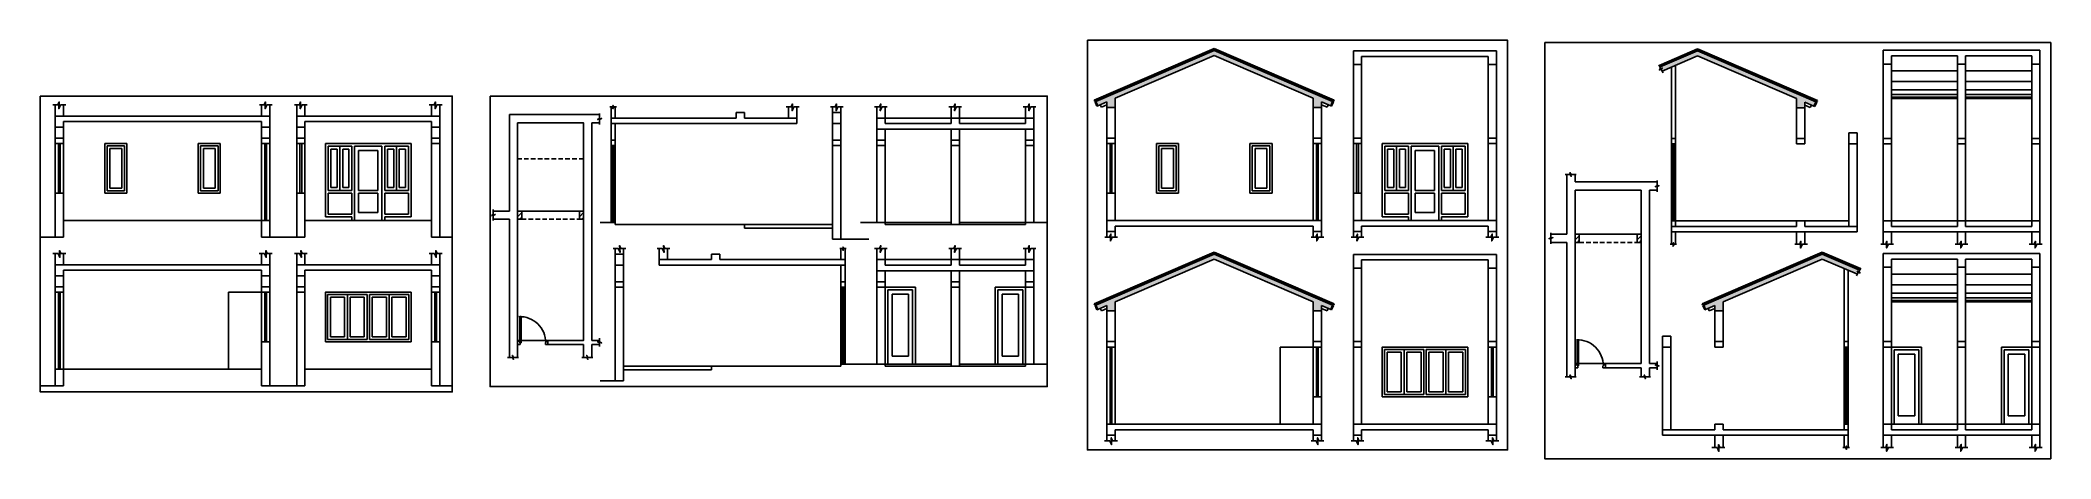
# Model space of a CAD drawing. Extents: x -4781 to 3971, y -2954 to -1072.
# Drawn here: x -2753 to -560, y -2954 to -2497 of the extents above; entities that cross this region are included whole.
import ezdxf

# ---------------------------------------------------------------- set-up
doc = ezdxf.new("R2010")
doc.units = 0
doc.header["$LTSCALE"] = 20
doc.header["$MEASUREMENT"] = 0
doc.linetypes.add('HIDDEN', pattern=[0.375, 0.25, -0.125])
doc.layers.get('0').update_dxf_attribs({"linetype": 'CONTINUOUS'})
doc.layers.add('correct', color=230, linetype='CONTINUOUS', plot=False)
for name, color, linetype in [('DOOR', 1, 'CONTINUOUS'), ('FRAME', 2, 'CONTINUOUS'), ('HATCH', 8, 'CONTINUOUS'), ('SHUTTER', 7, 'CONTINUOUS'), ('tile', 22, 'CONTINUOUS'), ('wall', 13, 'CONTINUOUS'), ('WINDOW', 4, 'CONTINUOUS'), ('window sill', 5, 'CONTINUOUS'), ('WOOD', 7, 'CONTINUOUS')]:
    doc.layers.add(name, color=color, linetype=linetype)

# ---------------------------------------------------------------- blocks, each defined once
blk = doc.blocks.new('DR1H902')
at = {"color": 0}
for p, q in [((-0.5, 0), (-0.5, 1)), ((-0.5, 1), (-0.45, 1)), ((-0.45, 0), (-0.45, 1)), ((-0.5, 0), (-0.45, 0))]:
    blk.add_line(p, q, dxfattribs=at)
blk.add_arc((-0.5, 0), 1, 0, 91.70698, dxfattribs=at)
blk = doc.blocks.new('A$C3B4262AC')
at = {"layer": 'DOOR'}
for p, q in [((0, 4), (0, 0)), ((2.5, 4), (0, 4)), ((0, 0), (3, 0)), ((2.5, 2.25), (2.5, 4)), ((3, 2.25), (2.5, 2.25)), ((3, 0), (3, 2.25))]:
    blk.add_line(p, q, dxfattribs=at)
blk = doc.blocks.new('A$C1F9E242A')
blk.add_blockref('A$C3B4262AC', (0, 0))
at = {"xscale": -1}
blk.add_blockref('A$C3B4262AC', (36, 0), dxfattribs=at)
at = {"layer": 'DOOR', "xscale": -31, "yscale": 31, "zscale": 68.88888888888889}
blk.add_blockref('DR1H902', (18, 2.2), dxfattribs=at)
blk = doc.blocks.new('*U33')
at = {"xscale": -1}
blk.add_blockref('A$C1F9E242A', (0, -2), dxfattribs=at)

msp = doc.modelspace()

# ---------------------------------------------------------------- hatches: boundary and pattern name
at = {"lineweight": -2}
h = msp.add_hatch(dxfattribs=at)
h.set_pattern_fill('ANSI31', color=8, scale=30, style=0)
h.set_pattern_definition([(45, (-84.1184, -1851.61), (-2.6516504, 2.6516504), [])])
h.paths.add_polyline_path([(-2227.665, -2683.547), (-2232.165, -2683.547), (-2232.165, -2692.547), (-2227.665, -2692.547)])
h = msp.add_hatch(dxfattribs=at)
h.set_pattern_fill('ANSI31', color=8, scale=30, style=0)
h.set_pattern_definition([(45, (-16.6184, -1851.61), (-2.6516504, 2.6516504), [])])
h.paths.add_polyline_path([(-2160.165, -2683.547), (-2164.665, -2683.547), (-2164.665, -2692.547), (-2160.165, -2692.547)])
h = msp.add_hatch(dxfattribs=at)
h.set_pattern_fill('ANSI31', color=8, scale=30, style=0)
h.set_pattern_definition([(45, (1069.0437, -1876.8916), (-2.6516504, 2.6516504), [])])
h.paths.add_polyline_path([(-1074.503, -2708.829), (-1079.003, -2708.829), (-1079.003, -2717.829), (-1074.503, -2717.829)])
h = msp.add_hatch(dxfattribs=at)
h.set_pattern_fill('ANSI31', color=8, scale=30, style=0)
h.set_pattern_definition([(45, (1136.5437, -1876.8916), (-2.6516504, 2.6516504), [])])
h.paths.add_polyline_path([(-1007.003, -2708.829), (-1011.503, -2708.829), (-1011.503, -2717.829), (-1007.003, -2717.829)])
at = {"layer": 'HATCH', "lineweight": -2}
h = msp.add_hatch(dxfattribs=at)
h.set_pattern_fill('AR-CONC', color=8, style=0)
h.set_pattern_definition([(50, (-2126.6685, -647.2554), (7.172602, -0.627521), [0.75, -8.25]), (355, (-2126.6685, -647.2554), (-1.387513, 7.521921), [0.6, -6.6]), (100.4514, (-2126.071, -647.308), (5.785094, 6.894395), [0.637402, -7.01142]), (46.1842, (-2126.6685, -645.255), (10.67241, -1.65519), [1.125, -12.375]), (96.6356, (-2125.779, -645.393), (9.346627, 9.74118), [0.956103, -10.51713]), (351.1842, (-2126.668, -645.255), (9.34662, 9.741186), [0.9, -9.9]), (21, (-2125.6685, -645.7554), (5.96907, -4.026189), [0.75, -8.25]), (326, (-2125.6685, -645.7554), (2.433153, 7.2515), [0.6, -6.6]), (71.4514, (-2125.171, -646.091), (8.402226, 3.225305), [0.637402, -7.01142]), (37.5, (-2126.6685, -647.2554), (0.1215986, 3.3289385), [0, -6.52, 0, -6.7, 0, -6.625]), (7.5, (-2126.6685, -647.2554), (2.6306954, 3.944117), [0, -3.82, 0, -6.37, 0, -2.525]), (327.5, (-2128.8985, -647.2554), (5.3382244, -0.2255487), [0, -2.5, 0, -7.8, 0, -10.35]), (317.5, (-2129.8985, -647.2554), (5.831862, 1.00105), [0, -3.25, 0, -5.18, 0, -7.35])])
h.paths.add_polyline_path([(-1472.586, -2508.591), (-1601.617, -2564.358), (-1599.586, -2568.927), (-1589.586, -2564.605), (-1589.586, -2570.605), (-1580.586, -2570.605), (-1580.586, -2560.715), (-1472.586, -2514.038), (-1364.586, -2560.715), (-1364.586, -2570.605), (-1355.586, -2570.605), (-1355.586, -2564.605), (-1345.586, -2568.927), (-1343.556, -2564.358)])
h = msp.add_hatch(dxfattribs=at)
h.set_pattern_fill('AR-CONC', color=8, style=0)
h.set_pattern_definition([(50, (-1599.742, -647.589), (7.172602, -0.627521), [0.75, -8.25]), (355, (-1599.742, -647.589), (-1.387513, 7.521921), [0.6, -6.6]), (100.4514, (-1599.1443, -647.641), (5.785094, 6.894395), [0.637402, -7.01142]), (46.1842, (-1599.742, -645.589), (10.67241, -1.65519), [1.125, -12.375]), (96.6356, (-1598.853, -645.727), (9.346627, 9.74118), [0.956103, -10.51713]), (351.1842, (-1599.742, -645.589), (9.34662, 9.741186), [0.9, -9.9]), (21, (-1598.742, -646.089), (5.96907, -4.026189), [0.75, -8.25]), (326, (-1598.742, -646.089), (2.433153, 7.2515), [0.6, -6.6]), (71.4514, (-1598.2446, -646.4244), (8.402226, 3.225305), [0.637402, -7.01142]), (37.5, (-1599.742, -647.589), (0.1215986, 3.3289385), [0, -6.52, 0, -6.7, 0, -6.625]), (7.5, (-1599.742, -647.589), (2.6306954, 3.944117), [0, -3.82, 0, -6.37, 0, -2.525]), (327.5, (-1601.972, -647.589), (5.3382244, -0.2255487), [0, -2.5, 0, -7.8, 0, -10.35]), (317.5, (-1602.972, -647.589), (5.831862, 1.00105), [0, -3.25, 0, -5.18, 0, -7.35])])
h.paths.add_polyline_path([(-985.117, -2529.16), (-984.142, -2531.003), (-945.66, -2514.371), (-837.66, -2561.048), (-837.66, -2570.938), (-828.66, -2570.938), (-828.66, -2564.938), (-818.66, -2569.26), (-816.629, -2564.691), (-945.66, -2508.924), (-986.525, -2526.586), (-985.818, -2527.872), (-987.145, -2529.734), (-984.012, -2527.759)])
h = msp.add_hatch(dxfattribs=at)
h.set_pattern_fill('AR-CONC', color=8, style=0)
h.set_pattern_definition([(50, (-2126.6685, -869.159), (7.172602, -0.627521), [0.75, -8.25]), (355, (-2126.6685, -869.159), (-1.387513, 7.521921), [0.6, -6.6]), (100.4514, (-2126.071, -869.211), (5.785094, 6.894395), [0.637402, -7.01142]), (46.1842, (-2126.6685, -867.159), (10.67241, -1.65519), [1.125, -12.375]), (96.6356, (-2125.779, -867.297), (9.346627, 9.74118), [0.956103, -10.51713]), (351.1842, (-2126.668, -867.159), (9.34662, 9.741186), [0.9, -9.9]), (21, (-2125.6685, -867.659), (5.96907, -4.026189), [0.75, -8.25]), (326, (-2125.6685, -867.659), (2.433153, 7.2515), [0.6, -6.6]), (71.4514, (-2125.171, -867.9946), (8.402226, 3.225305), [0.637402, -7.01142]), (37.5, (-2126.6685, -869.159), (0.1215986, 3.3289385), [0, -6.52, 0, -6.7, 0, -6.625]), (7.5, (-2126.6685, -869.159), (2.6306954, 3.944117), [0, -3.82, 0, -6.37, 0, -2.525]), (327.5, (-2128.8985, -869.159), (5.3382244, -0.2255487), [0, -2.5, 0, -7.8, 0, -10.35]), (317.5, (-2129.8985, -869.159), (5.831862, 1.00105), [0, -3.25, 0, -5.18, 0, -7.35])])
h.paths.add_polyline_path([(-1472.586, -2730.494), (-1601.617, -2786.261), (-1599.586, -2790.83), (-1589.586, -2786.508), (-1589.586, -2792.508), (-1580.586, -2792.508), (-1580.586, -2782.619), (-1472.586, -2735.941), (-1364.586, -2782.619), (-1364.586, -2792.508), (-1355.586, -2792.508), (-1355.586, -2786.508), (-1345.586, -2790.83), (-1343.556, -2786.261)])
h = msp.add_hatch(dxfattribs=at)
h.set_pattern_fill('AR-CONC', color=8, style=0)
h.set_pattern_definition([(130, (-155.71, -869.1185), (-7.172602, -0.627521), [0.75, -8.25]), (185, (-155.71, -869.1185), (1.387513, 7.521921), [0.6, -6.6]), (79.5486, (-156.3076, -869.171), (-5.785094, 6.894395), [0.637402, -7.01142]), (133.8158, (-155.71, -867.1185), (-10.67241, -1.65519), [1.125, -12.375]), (83.3644, (-156.599, -867.256), (-9.346627, 9.74118), [0.956103, -10.51713]), (188.8158, (-155.71, -867.119), (-9.34662, 9.741186), [0.9, -9.9]), (159, (-156.71, -867.6185), (-5.96907, -4.026189), [0.75, -8.25]), (214, (-156.71, -867.6185), (-2.433153, 7.2515), [0.6, -6.6]), (108.5486, (-157.207, -867.954), (-8.402226, 3.225305), [0.637402, -7.01142]), (142.5, (-155.7099, -869.1185), (-0.1215986, 3.3289385), [0, -6.52, 0, -6.7, 0, -6.625]), (172.5, (-155.71, -869.1185), (-2.6306954, 3.944117), [0, -3.82, 0, -6.37, 0, -2.525]), (212.5, (-153.4799, -869.1185), (-5.3382244, -0.2255487), [0, -2.5, 0, -7.8, 0, -10.35]), (222.5, (-152.48, -869.1185), (-5.831862, 1.00105), [0, -3.25, 0, -5.18, 0, -7.35])])
h.paths.add_polyline_path([(-770.335, -2750.69), (-771.31, -2752.533), (-809.792, -2735.901), (-917.792, -2782.578), (-917.792, -2792.468), (-926.792, -2792.468), (-926.792, -2786.468), (-936.792, -2790.79), (-938.823, -2786.221), (-809.792, -2730.454), (-768.927, -2748.116), (-769.633, -2749.402), (-768.307, -2751.264), (-771.44, -2749.288)])

# ---------------------------------------------------------------- linework, layer by layer
at = {"color": 8, "lineweight": -2}
for p, q in [((-734.288, -2530.845), (-662.288, -2530.845)), ((-734.288, -2542.37), (-662.288, -2542.37)), ((-653.288, -2530.845), (-581.287, -2530.845)), ((-653.288, -2542.37), (-581.287, -2542.37)), ((-734.288, -2551.51), (-662.288, -2551.51)), ((-734.288, -2556.677), (-662.288, -2556.677)), ((-734.288, -2559.459), (-662.288, -2559.459)), ((-653.288, -2551.51), (-581.287, -2551.51)), ((-653.288, -2556.677), (-581.287, -2556.677)), ((-653.288, -2559.459), (-581.287, -2559.459)), ((-734.288, -2752.374), (-662.288, -2752.374)), ((-653.288, -2752.374), (-581.287, -2752.374)), ((-734.288, -2763.899), (-662.288, -2763.899)), ((-734.288, -2773.04), (-662.288, -2773.04)), ((-734.288, -2778.206), (-662.288, -2778.206)), ((-734.288, -2780.988), (-662.288, -2780.988)), ((-653.288, -2763.899), (-581.287, -2763.899)), ((-653.288, -2773.04), (-581.287, -2773.04)), ((-653.288, -2778.206), (-581.287, -2778.206)), ((-653.288, -2780.988), (-581.287, -2780.988))]:
    msp.add_line(p, q, dxfattribs=at)
at = {"lineweight": -2}
for p, q in [((-734.288, -2561.048), (-662.288, -2561.048)), ((-653.288, -2561.048), (-581.287, -2561.048)), ((-1831.428, -2582.197), (-1759.428, -2582.197)), ((-1750.428, -2582.197), (-1678.427, -2582.197)), ((-1831.428, -2696.197), (-1759.428, -2696.197)), ((-1750.428, -2696.197), (-1678.427, -2696.197)), ((-837.66, -2694.404), (-969.66, -2694.404)), ((-828.66, -2694.404), (-780.66, -2694.404)), ((-734.288, -2694.405), (-662.288, -2694.405)), ((-653.288, -2694.405), (-581.287, -2694.405)), ((-1984.714, -2698.197), (-1888.714, -2698.197)), ((-1831.428, -2736.578), (-1759.428, -2736.578)), ((-1750.428, -2736.578), (-1678.427, -2736.578)), ((-734.288, -2782.578), (-662.288, -2782.578)), ((-653.288, -2782.578), (-581.287, -2782.578)), ((-2020.635, -2852.578), (-2116.635, -2852.578)), ((-1831.428, -2850.578), (-1759.428, -2850.578)), ((-1750.428, -2850.578), (-1678.427, -2850.578)), ((-734.288, -2915.934), (-662.288, -2915.934)), ((-653.288, -2915.934), (-581.287, -2915.934))]:
    msp.add_line(p, q, dxfattribs=at)
for p, q in [((-2511.302, -2610.038), (-2511.302, -2694.038)), ((-2502.302, -2610.038), (-2502.302, -2694.038)), ((-1364.586, -2610.038), (-1364.586, -2694.038)), ((-1355.586, -2610.038), (-1355.586, -2694.038)), ((-2227.665, -2683.547), (-2164.665, -2683.547)), ((-1074.503, -2708.829), (-1011.503, -2708.829)), ((-2736.302, -2772.096), (-2736.302, -2856.096)), ((-2727.302, -2772.096), (-2727.302, -2856.096)), ((-2547.302, -2856.096), (-2547.302, -2772.096)), ((-2511.302, -2772.096), (-2547.302, -2772.096)), ((-2199.165, -2824.547), (-2232.165, -2824.547)), ((-1589.586, -2831.941), (-1589.586, -2915.941)), ((-1580.586, -2831.941), (-1580.586, -2915.941)), ((-1400.586, -2915.941), (-1400.586, -2831.941)), ((-1364.586, -2831.941), (-1400.586, -2831.941)), ((-1046.002, -2849.829), (-1079.002, -2849.829)), ((-1046.002, -2849.829), (-1079.002, -2849.829))]:
    msp.add_line(p, q)
at = {"linetype": 'HIDDEN'}
for p, q in [((-2160.165, -2626.547), (-2232.165, -2626.547)), ((-2227.665, -2692.547), (-2164.665, -2692.547)), ((-1074.503, -2717.829), (-1011.503, -2717.829))]:
    msp.add_line(p, q, dxfattribs=at)
at = {"lineweight": -2}
for points in [[(-983.186, -2532.811), (-985.117, -2529.16), (-984.012, -2527.759), (-987.145, -2529.734), (-985.818, -2527.872), (-987.84, -2524.193)], [(-2738.756, -2567.953), (-2733.374, -2567.953), (-2731.976, -2564.67), (-2732.433, -2572.063), (-2730.44, -2567.948), (-2724.821, -2567.948)], [(-2513.756, -2567.953), (-2508.374, -2567.953), (-2506.976, -2564.67), (-2507.433, -2572.063), (-2505.44, -2567.948), (-2499.821, -2567.948)], [(-2475.488, -2567.953), (-2470.106, -2567.953), (-2468.708, -2564.67), (-2469.165, -2572.063), (-2467.172, -2567.948), (-2461.554, -2567.948)], [(-2328.488, -2567.953), (-2323.106, -2567.953), (-2321.708, -2564.67), (-2322.165, -2572.063), (-2320.172, -2567.948), (-2314.554, -2567.948)], [(-2131.441, -2570.112), (-2128.75, -2570.112), (-2128.051, -2568.471), (-2128.279, -2572.167), (-2127.283, -2570.11), (-2124.474, -2570.11)], [(-1939.168, -2570.112), (-1933.786, -2570.112), (-1932.388, -2566.829), (-1932.845, -2574.222), (-1930.852, -2570.107), (-1925.233, -2570.107)], [(-1891.168, -2570.112), (-1885.786, -2570.112), (-1884.388, -2566.829), (-1884.845, -2574.222), (-1882.852, -2570.107), (-1877.233, -2570.107)], [(-1843.001, -2570.112), (-1837.618, -2570.112), (-1836.22, -2566.829), (-1836.677, -2574.222), (-1834.684, -2570.107), (-1829.066, -2570.107)], [(-1762.001, -2570.112), (-1756.618, -2570.112), (-1755.22, -2566.829), (-1755.677, -2574.222), (-1753.684, -2570.107), (-1748.066, -2570.107)], [(-1681, -2570.112), (-1675.617, -2570.112), (-1674.219, -2566.829), (-1674.677, -2574.222), (-1672.684, -2570.107), (-1667.065, -2570.107)], [(-1592.041, -2712.038), (-1586.658, -2712.038), (-1585.26, -2708.754), (-1585.717, -2716.147), (-1583.724, -2712.032), (-1578.106, -2712.032)], [(-1367.041, -2712.038), (-1361.658, -2712.038), (-1360.26, -2708.754), (-1360.717, -2716.147), (-1358.724, -2712.032), (-1353.106, -2712.032)], [(-1323.317, -2712.038), (-1317.934, -2712.038), (-1316.536, -2708.754), (-1316.994, -2716.147), (-1315.001, -2712.032), (-1309.382, -2712.032)], [(-1176.317, -2712.038), (-1170.934, -2712.038), (-1169.536, -2708.754), (-1169.994, -2716.147), (-1168.001, -2712.032), (-1162.382, -2712.032)], [(-975.387, -2719.862), (-972.696, -2719.862), (-971.997, -2718.22), (-972.225, -2721.917), (-971.229, -2719.859), (-968.42, -2719.859)], [(-839.627, -2719.862), (-834.245, -2719.862), (-832.847, -2716.578), (-833.304, -2723.972), (-831.311, -2719.856), (-825.693, -2719.856)], [(-745.861, -2719.752), (-740.478, -2719.752), (-739.08, -2716.468), (-739.538, -2723.862), (-737.544, -2719.746), (-731.926, -2719.746)], [(-664.861, -2719.752), (-659.478, -2719.752), (-658.08, -2716.468), (-658.538, -2723.862), (-656.544, -2719.746), (-650.926, -2719.746)], [(-583.86, -2719.752), (-578.478, -2719.752), (-577.08, -2716.468), (-577.537, -2723.861), (-575.544, -2719.746), (-569.925, -2719.746)], [(-2724.847, -2730.011), (-2730.23, -2730.011), (-2731.628, -2726.728), (-2731.171, -2734.121), (-2733.164, -2730.006), (-2738.782, -2730.006)], [(-2499.847, -2730.011), (-2505.23, -2730.011), (-2506.628, -2726.728), (-2506.171, -2734.121), (-2508.164, -2730.006), (-2513.782, -2730.006)], [(-2461.579, -2730.011), (-2466.962, -2730.011), (-2468.36, -2726.728), (-2467.903, -2734.121), (-2469.896, -2730.006), (-2475.514, -2730.006)], [(-2314.579, -2730.011), (-2319.962, -2730.011), (-2321.36, -2726.728), (-2320.903, -2734.121), (-2322.896, -2730.006), (-2328.514, -2730.006)], [(-2114.181, -2724.494), (-2119.563, -2724.494), (-2120.961, -2721.21), (-2120.504, -2728.603), (-2122.497, -2724.488), (-2128.116, -2724.488)], [(-2066.181, -2724.494), (-2071.563, -2724.494), (-2072.961, -2721.21), (-2072.504, -2728.603), (-2074.497, -2724.488), (-2080.116, -2724.488)], [(-1873.908, -2724.494), (-1876.599, -2724.494), (-1877.298, -2722.852), (-1877.07, -2726.549), (-1878.066, -2724.491), (-1880.875, -2724.491)], [(-1843.001, -2724.494), (-1837.618, -2724.494), (-1836.22, -2721.21), (-1836.677, -2728.603), (-1834.684, -2724.488), (-1829.066, -2724.488)], [(-1762.001, -2724.494), (-1756.618, -2724.494), (-1755.22, -2721.21), (-1755.677, -2728.603), (-1753.684, -2724.488), (-1748.066, -2724.488)], [(-1681, -2724.493), (-1675.617, -2724.493), (-1674.219, -2721.21), (-1674.677, -2728.603), (-1672.684, -2724.488), (-1667.065, -2724.488)], [(-772.266, -2754.341), (-770.335, -2750.69), (-771.44, -2749.288), (-768.307, -2751.264), (-769.633, -2749.402), (-767.612, -2745.722)], [(-1578.132, -2933.941), (-1583.514, -2933.941), (-1584.912, -2930.658), (-1584.455, -2938.051), (-1586.448, -2933.936), (-1592.067, -2933.936)], [(-1353.132, -2933.941), (-1358.514, -2933.941), (-1359.912, -2930.658), (-1359.455, -2938.051), (-1361.448, -2933.936), (-1367.067, -2933.936)], [(-1309.408, -2933.941), (-1314.791, -2933.941), (-1316.189, -2930.658), (-1315.731, -2938.051), (-1317.724, -2933.936), (-1323.343, -2933.936)], [(-1162.408, -2933.941), (-1167.791, -2933.941), (-1169.189, -2930.658), (-1168.731, -2938.051), (-1170.724, -2933.936), (-1176.343, -2933.936)], [(-915.946, -2941.391), (-921.329, -2941.391), (-922.727, -2938.108), (-922.27, -2945.501), (-924.263, -2941.386), (-929.881, -2941.386)], [(-780.065, -2941.391), (-782.756, -2941.391), (-783.455, -2939.75), (-783.226, -2943.446), (-784.223, -2941.389), (-787.032, -2941.389)], [(-745.861, -2941.282), (-740.478, -2941.282), (-739.08, -2937.998), (-739.538, -2945.391), (-737.544, -2941.276), (-731.926, -2941.276)], [(-664.861, -2941.282), (-659.478, -2941.282), (-658.08, -2937.998), (-658.538, -2945.391), (-656.544, -2941.276), (-650.926, -2941.276)], [(-583.86, -2941.281), (-578.478, -2941.281), (-577.08, -2937.998), (-577.537, -2945.391), (-575.544, -2941.276), (-569.925, -2941.276)]]:
    msp.add_lwpolyline(points, dxfattribs=at)
for points in [[(-2142.956, -2589.228), (-2142.956, -2583.669), (-2140.641, -2582.555), (-2144.896, -2583.853), (-2142.952, -2582.651), (-2142.952, -2577.2)], [(-1078.016, -2643.909), (-1083.574, -2643.909), (-1084.688, -2641.594), (-1083.39, -2645.849), (-1084.593, -2643.905), (-1090.043, -2643.905)], [(-989.793, -2662.509), (-989.793, -2656.951), (-987.478, -2655.837), (-991.733, -2657.135), (-989.789, -2655.932), (-989.789, -2650.482)], [(-2258.813, -2693.925), (-2258.813, -2688.367), (-2256.498, -2687.253), (-2260.753, -2688.55), (-2258.809, -2687.348), (-2258.809, -2681.898)], [(-1105.651, -2719.207), (-1105.651, -2713.648), (-1103.335, -2712.534), (-1107.591, -2713.832), (-1105.646, -2712.63), (-1105.646, -2707.179)], [(-2142.956, -2822.306), (-2142.956, -2826.169), (-2140.641, -2827.284), (-2144.896, -2825.986), (-2142.952, -2827.188), (-2142.952, -2831.348)], [(-2231.178, -2843.287), (-2236.736, -2843.287), (-2237.851, -2840.972), (-2236.553, -2845.227), (-2237.755, -2843.283), (-2243.206, -2843.283)], [(-2150.178, -2843.287), (-2155.736, -2843.287), (-2156.851, -2840.972), (-2155.553, -2845.227), (-2156.755, -2843.283), (-2162.206, -2843.283)], [(-989.794, -2847.588), (-989.794, -2851.451), (-987.478, -2852.565), (-991.733, -2851.267), (-989.789, -2852.47), (-989.789, -2856.629)], [(-1078.016, -2864.428), (-1083.574, -2864.428), (-1084.688, -2862.112), (-1083.39, -2866.368), (-1084.593, -2864.423), (-1090.043, -2864.423)], [(-997.016, -2864.428), (-1002.574, -2864.428), (-1003.688, -2862.112), (-1002.39, -2866.368), (-1003.593, -2864.423), (-1009.043, -2864.423)]]:
    msp.add_lwpolyline(points)
at = {"layer": 'correct', "color": 3, "lineweight": -2}
for points in [[(-1610.785, -2497.434), (-1152.698, -2497.434), (-1152.698, -2943.938), (-1610.785, -2943.938)], [(-1112.203, -2499.954), (-560.44, -2499.954), (-560.44, -2953.567), (-1112.203, -2953.567)], [(-2752.686, -2558.363), (-2303.416, -2558.363), (-2303.416, -2880.76), (-2752.686, -2880.76)], [(-2262.103, -2558.363), (-1654.634, -2558.363), (-1654.634, -2874.934), (-2262.103, -2874.934)]]:
    msp.add_lwpolyline(points, close=True, dxfattribs=at)
at = {"layer": 'correct', "lineweight": -2}
msp.add_lwpolyline([(-2232.165, -2587.547), (-2160.165, -2587.547), (-2160.165, -2824.547), (-2232.165, -2824.547)], close=True, dxfattribs=at)
at = {"layer": 'DOOR', "lineweight": -2}
for p, q in [((-2130.214, -2696.197), (-2130.214, -2612.197)), ((-2128.464, -2696.197), (-2128.464, -2612.197)), ((-2127.464, -2696.197), (-2127.464, -2612.197)), ((-2125.714, -2696.197), (-2125.714, -2612.197)), ((-974.16, -2694.404), (-974.16, -2610.404)), ((-972.41, -2694.404), (-972.41, -2610.404)), ((-971.41, -2694.404), (-971.41, -2610.404)), ((-969.66, -2694.404), (-969.66, -2610.404)), ((-1879.635, -2850.578), (-1879.635, -2766.578)), ((-1877.885, -2850.578), (-1877.885, -2766.578)), ((-1876.885, -2850.578), (-1876.885, -2766.578)), ((-1875.135, -2850.578), (-1875.135, -2766.578)), ((-785.792, -2915.934), (-785.792, -2831.934)), ((-784.042, -2915.934), (-784.042, -2831.934)), ((-783.042, -2915.934), (-783.042, -2831.934)), ((-781.292, -2915.934), (-781.292, -2831.934))]:
    msp.add_line(p, q, dxfattribs=at)
at = {"layer": 'DOOR'}
for p, q in [((-1831.428, -2766.578), (-1798.427, -2766.578)), ((-1828.428, -2850.578), (-1828.428, -2769.578)), ((-1828.428, -2769.578), (-1801.427, -2769.578)), ((-1823.928, -2841.578), (-1823.928, -2774.078)), ((-1823.928, -2774.078), (-1805.927, -2774.078)), ((-1805.927, -2841.578), (-1805.927, -2774.078)), ((-1801.427, -2850.578), (-1801.427, -2769.578)), ((-1798.427, -2850.578), (-1798.427, -2766.578)), ((-1711.429, -2850.578), (-1711.429, -2766.578)), ((-1678.428, -2766.578), (-1711.429, -2766.578)), ((-1708.429, -2850.578), (-1708.429, -2769.578)), ((-1681.428, -2769.578), (-1708.429, -2769.578)), ((-1703.929, -2841.578), (-1703.929, -2774.078)), ((-1685.928, -2774.078), (-1703.929, -2774.078)), ((-1685.928, -2841.578), (-1685.928, -2774.078)), ((-1681.428, -2850.578), (-1681.428, -2769.578)), ((-1823.928, -2841.578), (-1805.927, -2841.578)), ((-1685.928, -2841.578), (-1703.929, -2841.578)), ((-734.288, -2831.934), (-701.287, -2831.934)), ((-731.288, -2834.934), (-704.287, -2834.934)), ((-731.288, -2915.934), (-731.288, -2834.934)), ((-726.788, -2906.934), (-726.788, -2839.434)), ((-726.788, -2839.434), (-708.787, -2839.434)), ((-708.787, -2906.934), (-708.787, -2839.434)), ((-704.287, -2915.934), (-704.287, -2834.934)), ((-701.287, -2915.934), (-701.287, -2831.934)), ((-614.289, -2915.934), (-614.289, -2831.934)), ((-581.288, -2831.934), (-614.289, -2831.934)), ((-611.289, -2915.934), (-611.289, -2834.934)), ((-584.288, -2834.934), (-611.289, -2834.934)), ((-606.789, -2906.934), (-606.789, -2839.434)), ((-588.788, -2839.434), (-606.789, -2839.434)), ((-588.788, -2906.934), (-588.788, -2839.434)), ((-584.288, -2915.934), (-584.288, -2834.934)), ((-726.788, -2906.934), (-708.787, -2906.934)), ((-588.788, -2906.934), (-606.789, -2906.934))]:
    msp.add_line(p, q, dxfattribs=at)
at = {"layer": 'FRAME'}
for p, q in [((-2682.302, -2664.038), (-2682.302, -2610.038)), ((-2682.302, -2610.038), (-2658.302, -2610.038)), ((-2679.802, -2661.538), (-2679.802, -2612.538)), ((-2679.802, -2612.538), (-2660.802, -2612.538)), ((-2660.802, -2661.538), (-2660.802, -2612.538)), ((-2658.302, -2664.038), (-2658.302, -2610.038)), ((-2580.302, -2664.038), (-2580.302, -2610.038)), ((-2580.302, -2610.038), (-2556.302, -2610.038)), ((-2577.802, -2661.538), (-2577.802, -2612.538)), ((-2577.802, -2612.538), (-2558.802, -2612.538)), ((-2558.802, -2661.538), (-2558.802, -2612.538)), ((-2556.302, -2664.038), (-2556.302, -2610.038)), ((-2441.784, -2610.038), (-2348.284, -2610.038)), ((-2441.784, -2610.038), (-2441.784, -2690.038)), ((-2438.784, -2613.038), (-2413.034, -2613.038)), ((-2438.784, -2613.038), (-2438.784, -2661.038)), ((-2413.034, -2613.038), (-2413.034, -2661.038)), ((-2410.034, -2613.038), (-2380.034, -2613.038)), ((-2410.034, -2613.038), (-2410.034, -2694.038)), ((-2380.034, -2613.038), (-2380.034, -2694.038)), ((-2377.034, -2613.038), (-2351.284, -2613.038)), ((-2377.034, -2613.038), (-2377.034, -2661.038)), ((-2351.284, -2613.038), (-2351.284, -2661.038)), ((-2348.284, -2610.038), (-2348.284, -2690.038)), ((-1535.586, -2664.038), (-1535.586, -2610.038)), ((-1535.586, -2610.038), (-1511.586, -2610.038)), ((-1533.086, -2612.538), (-1514.086, -2612.538)), ((-1533.086, -2661.538), (-1533.086, -2612.538)), ((-1514.086, -2661.538), (-1514.086, -2612.538)), ((-1511.586, -2664.038), (-1511.586, -2610.038)), ((-1433.586, -2664.038), (-1433.586, -2610.038)), ((-1433.586, -2610.038), (-1409.586, -2610.038)), ((-1431.086, -2661.538), (-1431.086, -2612.538)), ((-1431.086, -2612.538), (-1412.086, -2612.538)), ((-1412.086, -2661.538), (-1412.086, -2612.538)), ((-1409.586, -2664.038), (-1409.586, -2610.038)), ((-1289.612, -2610.038), (-1196.112, -2610.038)), ((-1289.612, -2610.038), (-1289.612, -2690.038)), ((-1286.612, -2613.038), (-1260.862, -2613.038)), ((-1286.612, -2613.038), (-1286.612, -2661.038)), ((-1260.862, -2613.038), (-1260.862, -2661.038)), ((-1257.862, -2613.038), (-1227.862, -2613.038)), ((-1257.862, -2613.038), (-1257.862, -2694.038)), ((-1227.862, -2613.038), (-1227.862, -2694.038)), ((-1224.862, -2613.038), (-1199.112, -2613.038)), ((-1224.862, -2613.038), (-1224.862, -2661.038)), ((-1199.112, -2613.038), (-1199.112, -2661.038)), ((-1196.112, -2610.038), (-1196.112, -2690.038)), ((-2682.302, -2664.038), (-2658.302, -2664.038)), ((-2679.802, -2661.538), (-2660.802, -2661.538)), ((-2580.302, -2664.038), (-2556.302, -2664.038)), ((-2577.802, -2661.538), (-2558.802, -2661.538)), ((-2413.034, -2661.038), (-2438.784, -2661.038)), ((-2438.784, -2664.038), (-2438.784, -2687.038)), ((-2413.034, -2664.038), (-2438.784, -2664.038)), ((-2413.034, -2664.038), (-2413.034, -2687.038)), ((-2351.284, -2661.038), (-2377.034, -2661.038)), ((-2377.034, -2664.038), (-2377.034, -2687.038)), ((-2351.284, -2664.038), (-2377.034, -2664.038)), ((-2351.284, -2664.038), (-2351.284, -2687.038)), ((-1535.586, -2664.038), (-1511.586, -2664.038)), ((-1533.086, -2661.538), (-1514.086, -2661.538)), ((-1433.586, -2664.038), (-1409.586, -2664.038)), ((-1431.086, -2661.538), (-1412.086, -2661.538)), ((-1260.862, -2661.038), (-1286.612, -2661.038)), ((-1286.612, -2664.038), (-1286.612, -2687.038)), ((-1260.862, -2664.038), (-1286.612, -2664.038)), ((-1260.862, -2664.038), (-1260.862, -2687.038)), ((-1199.112, -2661.038), (-1224.862, -2661.038)), ((-1224.862, -2664.038), (-1224.862, -2687.038)), ((-1199.112, -2664.038), (-1224.862, -2664.038)), ((-1199.112, -2664.038), (-1199.112, -2687.038)), ((-2441.784, -2690.038), (-2413.034, -2690.038)), ((-2438.784, -2687.038), (-2413.034, -2687.038)), ((-2413.034, -2690.038), (-2413.034, -2694.038)), ((-2377.034, -2687.038), (-2351.284, -2687.038)), ((-2377.034, -2690.038), (-2377.034, -2694.038)), ((-2377.034, -2690.038), (-2348.284, -2690.038)), ((-1289.612, -2690.038), (-1260.862, -2690.038)), ((-1286.612, -2687.038), (-1260.862, -2687.038)), ((-1260.862, -2690.038), (-1260.862, -2694.038)), ((-1224.862, -2687.038), (-1199.112, -2687.038)), ((-1224.862, -2690.038), (-1224.862, -2694.038)), ((-1224.862, -2690.038), (-1196.112, -2690.038)), ((-2396.284, -2774.596), (-2439.284, -2774.596)), ((-2439.284, -2774.596), (-2439.284, -2823.596)), ((-2396.284, -2774.596), (-2396.284, -2823.596)), ((-2350.784, -2774.596), (-2393.784, -2774.596)), ((-2393.784, -2774.596), (-2393.784, -2823.596)), ((-2350.784, -2823.596), (-2350.784, -2774.596)), ((-2439.284, -2823.596), (-2396.284, -2823.596)), ((-2393.784, -2823.596), (-2350.784, -2823.596)), ((-1244.112, -2834.441), (-1287.112, -2834.441)), ((-1287.112, -2834.441), (-1287.112, -2883.441)), ((-1244.112, -2834.441), (-1244.112, -2883.441)), ((-1198.612, -2834.441), (-1241.612, -2834.441)), ((-1241.612, -2834.441), (-1241.612, -2883.441)), ((-1198.612, -2883.441), (-1198.612, -2834.441)), ((-1287.112, -2883.441), (-1244.112, -2883.441)), ((-1241.612, -2883.441), (-1198.612, -2883.441))]:
    msp.add_line(p, q, dxfattribs=at)
for points in [[(-2441.784, -2826.096), (-2348.284, -2826.096), (-2348.284, -2772.096), (-2441.784, -2772.096)], [(-1289.612, -2885.941), (-1196.112, -2885.941), (-1196.112, -2831.941), (-1289.612, -2831.941)]]:
    msp.add_lwpolyline(points, close=True, dxfattribs=at)
at = {"layer": 'SHUTTER'}
for p, q in [((-2676.802, -2658.538), (-2676.802, -2615.538)), ((-2676.802, -2615.538), (-2663.802, -2615.538)), ((-2663.802, -2658.538), (-2663.802, -2615.538)), ((-2574.802, -2658.538), (-2574.802, -2615.538)), ((-2574.802, -2615.538), (-2561.802, -2615.538)), ((-2561.802, -2658.538), (-2561.802, -2615.538)), ((-2435.784, -2616.038), (-2428.851, -2616.038)), ((-2435.784, -2616.038), (-2435.784, -2658.038)), ((-2428.851, -2658.038), (-2428.851, -2616.038)), ((-2425.851, -2661.038), (-2425.851, -2613.038)), ((-2422.851, -2616.038), (-2416.034, -2616.038)), ((-2422.851, -2658.038), (-2422.851, -2616.038)), ((-2416.034, -2616.038), (-2416.034, -2658.038)), ((-2405.534, -2617.538), (-2384.534, -2617.538)), ((-2405.534, -2617.538), (-2405.534, -2661.038)), ((-2384.534, -2617.538), (-2384.534, -2661.038)), ((-2367.216, -2616.038), (-2374.034, -2616.038)), ((-2374.034, -2616.038), (-2374.034, -2658.038)), ((-2367.216, -2658.038), (-2367.216, -2616.038)), ((-2364.216, -2661.038), (-2364.216, -2613.038)), ((-2354.284, -2616.038), (-2361.216, -2616.038)), ((-2361.216, -2658.038), (-2361.216, -2616.038)), ((-2354.284, -2616.038), (-2354.284, -2658.038)), ((-1530.086, -2615.538), (-1517.086, -2615.538)), ((-1530.086, -2658.538), (-1530.086, -2615.538)), ((-1517.086, -2658.538), (-1517.086, -2615.538)), ((-1428.086, -2658.538), (-1428.086, -2615.538)), ((-1428.086, -2615.538), (-1415.086, -2615.538)), ((-1415.086, -2658.538), (-1415.086, -2615.538)), ((-1283.612, -2616.038), (-1276.68, -2616.038)), ((-1283.612, -2616.038), (-1283.612, -2658.038)), ((-1276.68, -2658.038), (-1276.68, -2616.038)), ((-1273.68, -2661.038), (-1273.68, -2613.038)), ((-1270.68, -2616.038), (-1263.862, -2616.038)), ((-1270.68, -2658.038), (-1270.68, -2616.038)), ((-1263.862, -2616.038), (-1263.862, -2658.038)), ((-1253.362, -2617.538), (-1232.362, -2617.538)), ((-1253.362, -2617.538), (-1253.362, -2661.038)), ((-1232.362, -2617.538), (-1232.362, -2661.038)), ((-1215.045, -2616.038), (-1221.862, -2616.038)), ((-1221.862, -2616.038), (-1221.862, -2658.038)), ((-1215.045, -2658.038), (-1215.045, -2616.038)), ((-1212.045, -2661.038), (-1212.045, -2613.038)), ((-1202.112, -2616.038), (-1209.045, -2616.038)), ((-1209.045, -2658.038), (-1209.045, -2616.038)), ((-1202.112, -2616.038), (-1202.112, -2658.038)), ((-2676.802, -2658.538), (-2663.802, -2658.538)), ((-2574.802, -2658.538), (-2561.802, -2658.538)), ((-2428.851, -2658.038), (-2435.784, -2658.038)), ((-2416.034, -2658.038), (-2422.851, -2658.038)), ((-2405.534, -2661.038), (-2384.534, -2661.038)), ((-2405.534, -2664.038), (-2405.534, -2685.038)), ((-2405.534, -2664.038), (-2384.534, -2664.038)), ((-2384.534, -2664.038), (-2384.534, -2685.038)), ((-2374.034, -2658.038), (-2367.216, -2658.038)), ((-2361.216, -2658.038), (-2354.284, -2658.038)), ((-1530.086, -2658.538), (-1517.086, -2658.538)), ((-1428.086, -2658.538), (-1415.086, -2658.538)), ((-1276.68, -2658.038), (-1283.612, -2658.038)), ((-1263.862, -2658.038), (-1270.68, -2658.038)), ((-1253.362, -2661.038), (-1232.362, -2661.038)), ((-1253.362, -2664.038), (-1253.362, -2685.038)), ((-1253.362, -2664.038), (-1232.362, -2664.038)), ((-1232.362, -2664.038), (-1232.362, -2685.038)), ((-1221.862, -2658.038), (-1215.045, -2658.038)), ((-1209.045, -2658.038), (-1202.112, -2658.038)), ((-2405.534, -2685.038), (-2384.534, -2685.038)), ((-1253.362, -2685.038), (-1232.362, -2685.038))]:
    msp.add_line(p, q, dxfattribs=at)
at = {"layer": 'SHUTTER', "color": 7}
for p, q in [((-2436.284, -2820.596), (-2436.284, -2777.596)), ((-2436.284, -2777.596), (-2420.784, -2777.596)), ((-2420.784, -2777.596), (-2420.784, -2820.596)), ((-2417.784, -2774.596), (-2417.784, -2823.596)), ((-2414.784, -2777.596), (-2399.284, -2777.596)), ((-2414.784, -2777.596), (-2414.784, -2820.596)), ((-2399.284, -2777.596), (-2399.284, -2820.596)), ((-2375.284, -2777.596), (-2390.784, -2777.596)), ((-2390.784, -2777.596), (-2390.784, -2820.596)), ((-2375.284, -2777.596), (-2375.284, -2820.596)), ((-2372.284, -2774.596), (-2372.284, -2823.596)), ((-2353.784, -2777.596), (-2369.284, -2777.596)), ((-2369.284, -2777.596), (-2369.284, -2820.596)), ((-2353.784, -2820.596), (-2353.784, -2777.596)), ((-2420.784, -2820.596), (-2436.284, -2820.596)), ((-2399.284, -2820.596), (-2414.784, -2820.596)), ((-2390.784, -2820.596), (-2375.284, -2820.596)), ((-2369.284, -2820.596), (-2353.784, -2820.596)), ((-1284.112, -2880.441), (-1284.112, -2837.441)), ((-1284.112, -2837.441), (-1268.612, -2837.441)), ((-1268.612, -2837.441), (-1268.612, -2880.441)), ((-1265.612, -2834.441), (-1265.612, -2883.441)), ((-1262.612, -2837.441), (-1247.112, -2837.441)), ((-1262.612, -2837.441), (-1262.612, -2880.441)), ((-1247.112, -2837.441), (-1247.112, -2880.441)), ((-1223.112, -2837.441), (-1238.612, -2837.441)), ((-1238.612, -2837.441), (-1238.612, -2880.441)), ((-1223.112, -2837.441), (-1223.112, -2880.441)), ((-1220.112, -2834.441), (-1220.112, -2883.441)), ((-1201.612, -2837.441), (-1217.112, -2837.441)), ((-1217.112, -2837.441), (-1217.112, -2880.441)), ((-1201.612, -2880.441), (-1201.612, -2837.441)), ((-1268.612, -2880.441), (-1284.112, -2880.441)), ((-1247.112, -2880.441), (-1262.612, -2880.441)), ((-1238.612, -2880.441), (-1223.112, -2880.441)), ((-1217.112, -2880.441), (-1201.612, -2880.441))]:
    msp.add_line(p, q, dxfattribs=at)
at = {"layer": 'tile', "lineweight": -2}
for p, q in [((-1603.328, -2562.918), (-1472.586, -2506.412)), ((-1602.932, -2563.836), (-1472.586, -2507.501)), ((-1341.844, -2562.918), (-1472.586, -2506.412)), ((-1342.241, -2563.836), (-1472.586, -2507.501)), ((-987.493, -2524.826), (-945.66, -2506.745)), ((-987.009, -2525.706), (-945.66, -2507.835)), ((-814.918, -2563.252), (-945.66, -2506.745)), ((-815.314, -2564.17), (-945.66, -2507.835)), ((-1602.932, -2563.836), (-1603.328, -2562.918)), ((-1342.241, -2563.836), (-1341.844, -2562.918)), ((-815.314, -2564.17), (-814.918, -2563.252)), ((-1603.328, -2784.822), (-1472.586, -2728.316)), ((-1602.932, -2785.74), (-1472.586, -2729.405)), ((-1341.844, -2784.822), (-1472.586, -2728.316)), ((-1342.241, -2785.74), (-1472.586, -2729.405)), ((-940.534, -2784.782), (-809.792, -2728.275)), ((-940.137, -2785.7), (-809.792, -2729.365)), ((-767.959, -2746.355), (-809.792, -2728.275)), ((-768.443, -2747.235), (-809.792, -2729.365)), ((-1602.932, -2785.74), (-1603.328, -2784.822)), ((-1342.241, -2785.74), (-1341.844, -2784.822)), ((-940.137, -2785.7), (-940.534, -2784.782))]:
    msp.add_line(p, q, dxfattribs=at)
at = {"layer": 'wall'}
for p, q in [((-1601.617, -2564.358), (-1472.586, -2508.591)), ((-1580.586, -2560.715), (-1472.586, -2514.038)), ((-1343.556, -2564.358), (-1472.586, -2508.591)), ((-1364.586, -2560.715), (-1472.586, -2514.038)), ((-986.525, -2526.586), (-945.66, -2508.924)), ((-984.142, -2531.003), (-945.66, -2514.371)), ((-816.629, -2564.691), (-945.66, -2508.924)), ((-837.66, -2561.048), (-945.66, -2514.371)), ((-1599.586, -2568.927), (-1601.617, -2564.358)), ((-1599.586, -2568.927), (-1589.586, -2564.605)), ((-1345.586, -2568.927), (-1355.586, -2564.605)), ((-1345.586, -2568.927), (-1343.556, -2564.358)), ((-818.66, -2569.26), (-816.629, -2564.691)), ((-2241.165, -2578.547), (-2142.952, -2578.547)), ((-2241.165, -2683.547), (-2241.165, -2578.547)), ((-1580.586, -2570.605), (-1589.586, -2570.605)), ((-1364.586, -2570.605), (-1355.586, -2570.605)), ((-837.66, -2570.938), (-828.66, -2570.938)), ((-818.66, -2569.26), (-828.66, -2564.938)), ((-2232.165, -2587.547), (-2160.165, -2587.547)), ((-2160.165, -2587.547), (-2160.165, -2683.547)), ((-2151.165, -2587.547), (-2151.165, -2683.547)), ((-2151.165, -2587.547), (-2142.956, -2587.547)), ((-1088.004, -2708.829), (-1088.004, -2643.905)), ((-1088.002, -2708.829), (-1088.002, -2651.829)), ((-1079.002, -2864.428), (-1079.002, -2660.829)), ((-1007.002, -2849.829), (-1007.002, -2660.829)), ((-998.002, -2849.829), (-998.002, -2660.829)), ((-2241.165, -2692.547), (-2258.813, -2692.547)), ((-2241.165, -2683.547), (-2258.809, -2683.547)), ((-2241.165, -2843.283), (-2241.165, -2692.547)), ((-2160.165, -2683.547), (-2160.165, -2824.547)), ((-2151.165, -2683.547), (-2151.165, -2824.547)), ((-1105.651, -2717.829), (-1088.002, -2717.829)), ((-1105.646, -2708.829), (-1088.002, -2708.829)), ((-1088.002, -2864.423), (-1088.002, -2717.829)), ((-1601.617, -2786.261), (-1472.586, -2730.494)), ((-1580.586, -2782.619), (-1472.586, -2735.941)), ((-1343.556, -2786.261), (-1472.586, -2730.494)), ((-1364.586, -2782.619), (-1472.586, -2735.941)), ((-938.823, -2786.221), (-809.792, -2730.454)), ((-917.792, -2782.578), (-809.792, -2735.901)), ((-768.927, -2748.116), (-809.792, -2730.454)), ((-771.31, -2752.533), (-809.792, -2735.901)), ((-1599.586, -2790.83), (-1601.617, -2786.261)), ((-1599.586, -2790.83), (-1589.586, -2786.508)), ((-1580.586, -2792.508), (-1589.586, -2792.508)), ((-1364.586, -2792.508), (-1355.586, -2792.508)), ((-1345.586, -2790.83), (-1355.586, -2786.508)), ((-1345.586, -2790.83), (-1343.556, -2786.261)), ((-936.792, -2790.79), (-938.823, -2786.221)), ((-936.792, -2790.79), (-926.792, -2786.468)), ((-917.792, -2792.468), (-926.792, -2792.468)), ((-2199.165, -2824.547), (-2160.165, -2824.547)), ((-2199.165, -2829.047), (-2199.165, -2824.547)), ((-2142.956, -2824.547), (-2151.165, -2824.547)), ((-2199.165, -2829.047), (-2160.165, -2829.047)), ((-2160.165, -2843.283), (-2160.165, -2829.047)), ((-2151.165, -2843.287), (-2151.165, -2829.047)), ((-2151.165, -2829.047), (-2142.952, -2829.047)), ((-1046.002, -2849.829), (-1007.002, -2849.829)), ((-1046.002, -2854.329), (-1046.002, -2849.829)), ((-989.794, -2849.829), (-998.002, -2849.829)), ((-1046.002, -2854.329), (-1007.002, -2854.329)), ((-1007.002, -2864.423), (-1007.002, -2854.329)), ((-998.002, -2864.428), (-998.002, -2854.329)), ((-989.789, -2854.329), (-998.002, -2854.329))]:
    msp.add_line(p, q, dxfattribs=at)
at = {"layer": 'wall', "lineweight": -2}
for p, q in [((-1320.862, -2610.038), (-1320.862, -2509.038)), ((-1164.862, -2509.038), (-1320.862, -2509.038)), ((-1311.862, -2610.038), (-1311.862, -2515.038)), ((-1173.862, -2515.038), (-1311.862, -2515.038)), ((-1173.862, -2694.038), (-1173.862, -2515.038)), ((-1164.862, -2712.038), (-1164.862, -2509.038)), ((-743.288, -2719.752), (-743.288, -2508.371)), ((-743.288, -2508.371), (-572.287, -2508.371)), ((-734.288, -2700.404), (-734.288, -2514.371)), ((-734.288, -2514.371), (-662.288, -2514.371)), ((-662.288, -2700.404), (-662.288, -2514.371)), ((-653.288, -2700.404), (-653.288, -2514.371)), ((-653.288, -2514.371), (-581.287, -2514.371)), ((-581.287, -2700.404), (-581.287, -2514.371)), ((-572.287, -2719.746), (-572.287, -2508.371)), ((-1311.862, -2524.038), (-1320.862, -2524.038)), ((-1164.862, -2524.038), (-1173.862, -2524.038)), ((-974.16, -2610.404), (-974.16, -2526.689)), ((-969.66, -2610.404), (-969.66, -2524.744)), ((-969.66, -2610.404), (-969.66, -2524.744)), ((-743.288, -2523.371), (-734.288, -2523.371)), ((-662.288, -2523.371), (-653.288, -2523.371)), ((-581.287, -2523.371), (-572.287, -2523.371)), ((-1589.586, -2610.038), (-1589.586, -2564.605)), ((-1580.586, -2610.038), (-1580.586, -2560.715)), ((-1364.586, -2610.038), (-1364.586, -2560.715)), ((-1355.586, -2610.038), (-1355.586, -2564.605)), ((-837.66, -2561.048), (-837.66, -2610.404)), ((-2736.302, -2610.038), (-2736.302, -2567.953)), ((-2736.302, -2580.038), (-2502.302, -2580.038)), ((-2727.302, -2580.038), (-2727.302, -2567.953)), ((-2727.302, -2586.038), (-2511.302, -2586.038)), ((-2727.302, -2610.038), (-2727.302, -2586.038)), ((-2511.302, -2580.038), (-2511.302, -2567.953)), ((-2511.302, -2610.038), (-2511.302, -2586.038)), ((-2502.302, -2610.038), (-2502.302, -2567.953)), ((-2473.034, -2610.038), (-2473.034, -2567.953)), ((-2473.034, -2580.038), (-2317.034, -2580.038)), ((-2464.034, -2580.038), (-2464.034, -2567.953)), ((-2464.034, -2586.038), (-2326.034, -2586.038)), ((-2464.034, -2610.038), (-2464.034, -2586.038)), ((-2326.034, -2580.038), (-2326.034, -2567.953)), ((-2326.034, -2712.038), (-2326.034, -2586.038)), ((-2317.034, -2712.038), (-2317.034, -2567.953)), ((-2130.214, -2612.197), (-2130.214, -2570.112)), ((-2130.214, -2582.197), (-1993.714, -2582.197)), ((-2125.714, -2582.197), (-2125.714, -2570.112)), ((-1993.714, -2576.197), (-1984.714, -2576.197)), ((-1993.714, -2582.197), (-1993.714, -2576.197)), ((-1984.714, -2582.197), (-1984.714, -2576.197)), ((-1984.714, -2582.197), (-1927.714, -2582.197)), ((-1936.714, -2582.197), (-1936.714, -2570.112)), ((-1927.714, -2588.197), (-1927.714, -2570.107)), ((-1888.714, -2714.197), (-1888.714, -2570.112)), ((-1888.714, -2576.197), (-1879.714, -2576.197)), ((-1879.714, -2570.112), (-1879.714, -2714.197)), ((-1840.428, -2696.197), (-1840.428, -2570.112)), ((-1840.428, -2582.197), (-1831.428, -2582.197)), ((-1831.428, -2588.197), (-1831.428, -2570.112)), ((-1759.428, -2588.197), (-1759.428, -2570.112)), ((-1759.428, -2582.197), (-1750.428, -2582.197)), ((-1750.428, -2588.197), (-1750.428, -2570.112)), ((-1678.427, -2588.197), (-1678.427, -2570.112)), ((-1678.427, -2582.197), (-1669.427, -2582.197)), ((-1669.427, -2696.197), (-1669.427, -2570.112)), ((-828.66, -2564.938), (-828.66, -2610.404)), ((-2736.302, -2592.038), (-2727.302, -2592.038)), ((-2736.302, -2604.038), (-2727.302, -2604.038)), ((-2511.302, -2592.038), (-2502.302, -2592.038)), ((-2511.302, -2604.038), (-2502.302, -2604.038)), ((-2473.034, -2592.038), (-2464.034, -2592.038)), ((-2473.034, -2604.038), (-2464.034, -2604.038)), ((-2326.034, -2592.038), (-2317.034, -2592.038)), ((-2326.034, -2604.038), (-2317.034, -2604.038)), ((-2232.165, -2843.287), (-2232.165, -2587.547)), ((-1927.714, -2588.197), (-2130.214, -2588.197)), ((-2130.214, -2606.197), (-2125.714, -2606.197)), ((-2125.714, -2612.197), (-2125.714, -2588.197)), ((-1888.714, -2588.197), (-1879.714, -2588.197)), ((-1888.714, -2606.197), (-1879.714, -2606.197)), ((-1840.428, -2594.197), (-1669.427, -2594.197)), ((-1840.428, -2606.197), (-1831.428, -2606.197)), ((-1831.428, -2588.197), (-1759.428, -2588.197)), ((-1831.428, -2698.197), (-1831.428, -2594.197)), ((-1759.428, -2698.197), (-1759.428, -2594.197)), ((-1759.428, -2606.197), (-1750.428, -2606.197)), ((-1750.428, -2588.197), (-1678.427, -2588.197)), ((-1750.428, -2698.197), (-1750.428, -2594.197)), ((-1678.427, -2588.197), (-1678.427, -2588.197)), ((-1678.427, -2698.197), (-1678.427, -2594.197)), ((-1678.427, -2606.197), (-1669.427, -2606.197)), ((-1589.586, -2604.038), (-1580.586, -2604.038)), ((-1364.586, -2604.038), (-1355.586, -2604.038)), ((-1320.862, -2604.038), (-1311.862, -2604.038)), ((-1173.862, -2604.038), (-1164.862, -2604.038)), ((-974.16, -2604.404), (-969.66, -2604.404)), ((-974.16, -2604.404), (-969.66, -2604.404)), ((-837.66, -2604.404), (-828.66, -2604.404)), ((-780.66, -2700.404), (-780.66, -2598.404)), ((-780.66, -2598.404), (-771.66, -2598.404)), ((-771.66, -2706.404), (-771.66, -2598.404)), ((-743.288, -2604.404), (-734.288, -2604.404)), ((-662.288, -2604.404), (-653.288, -2604.404)), ((-581.287, -2604.404), (-572.287, -2604.404)), ((-2736.302, -2610.038), (-2727.302, -2610.038)), ((-2511.302, -2610.038), (-2502.302, -2610.038)), ((-2473.034, -2610.038), (-2464.034, -2610.038)), ((-2326.034, -2610.038), (-2317.034, -2610.038)), ((-2130.214, -2612.197), (-2125.714, -2612.197)), ((-1888.714, -2612.197), (-1879.714, -2612.197)), ((-1840.428, -2612.197), (-1831.428, -2612.197)), ((-1759.428, -2612.197), (-1750.428, -2612.197)), ((-1678.427, -2612.197), (-1669.427, -2612.197)), ((-1589.586, -2610.038), (-1580.586, -2610.038)), ((-1364.586, -2610.038), (-1355.586, -2610.038)), ((-1320.862, -2610.038), (-1311.862, -2610.038)), ((-1173.862, -2610.038), (-1164.862, -2610.038)), ((-974.16, -2610.404), (-969.66, -2610.404)), ((-974.16, -2610.404), (-969.66, -2610.404)), ((-837.66, -2610.404), (-828.66, -2610.404)), ((-780.66, -2610.404), (-771.66, -2610.404)), ((-743.288, -2610.404), (-734.288, -2610.404)), ((-662.288, -2610.404), (-653.288, -2610.404)), ((-581.287, -2610.404), (-572.287, -2610.404)), ((-1079.004, -2651.829), (-1079.004, -2643.909)), ((-1079.004, -2651.829), (-989.789, -2651.829)), ((-2736.302, -2664.038), (-2727.302, -2664.038)), ((-2736.302, -2712.038), (-2736.302, -2664.038)), ((-2727.302, -2712.038), (-2727.302, -2664.038)), ((-2473.034, -2664.038), (-2464.034, -2664.038)), ((-2473.034, -2712.038), (-2473.034, -2664.038)), ((-2464.034, -2712.038), (-2464.034, -2664.038)), ((-1589.586, -2712.038), (-1589.586, -2664.038)), ((-1589.586, -2664.038), (-1580.586, -2664.038)), ((-1580.586, -2694.038), (-1580.586, -2664.038)), ((-1320.862, -2664.038), (-1311.862, -2664.038)), ((-1320.862, -2712.038), (-1320.862, -2664.038)), ((-1311.862, -2694.038), (-1311.862, -2664.038)), ((-1007.002, -2660.829), (-1079.002, -2660.829)), ((-989.793, -2660.829), (-998.002, -2660.829)), ((-2727.302, -2694.038), (-2511.302, -2694.038)), ((-2511.302, -2694.038), (-2502.302, -2694.038)), ((-2511.302, -2712.038), (-2511.302, -2694.038)), ((-2502.302, -2712.038), (-2502.302, -2694.038)), ((-2464.034, -2694.038), (-2326.034, -2694.038)), ((-2227.665, -2683.547), (-2232.165, -2683.547)), ((-2227.665, -2692.547), (-2232.165, -2692.547)), ((-2227.665, -2692.547), (-2227.665, -2683.547)), ((-2164.665, -2692.547), (-2164.665, -2683.547)), ((-2164.665, -2683.547), (-2160.165, -2683.547)), ((-2164.665, -2692.547), (-2160.165, -2692.547)), ((-2142.304, -2696.197), (-2125.714, -2696.197)), ((-2125.714, -2698.197), (-2125.714, -2696.197)), ((-1858.167, -2696.197), (-1831.428, -2696.197)), ((-1678.427, -2696.197), (-1654.634, -2696.197)), ((-1589.586, -2694.038), (-1355.586, -2694.038)), ((-1355.586, -2712.038), (-1355.586, -2694.038)), ((-1320.862, -2694.038), (-1164.862, -2694.038)), ((-969.66, -2694.404), (-974.16, -2694.404)), ((-974.16, -2694.404), (-974.16, -2719.862)), ((-969.66, -2694.404), (-969.66, -2700.404)), ((-837.66, -2700.404), (-837.66, -2694.404)), ((-837.66, -2694.404), (-828.66, -2694.404)), ((-828.66, -2700.404), (-828.66, -2694.404)), ((-743.288, -2694.405), (-734.288, -2694.405)), ((-662.288, -2694.405), (-653.288, -2694.405)), ((-581.287, -2694.404), (-572.287, -2694.404)), ((-2752.686, -2712.038), (-2727.302, -2712.038)), ((-2511.302, -2712.038), (-2501.934, -2712.038)), ((-2501.934, -2712.038), (-2464.034, -2712.038)), ((-2326.034, -2712.038), (-2303.416, -2712.038)), ((-2125.714, -2698.197), (-1984.714, -2698.197)), ((-1984.714, -2698.197), (-1984.714, -2702.197)), ((-1984.714, -2702.197), (-1888.714, -2702.197)), ((-1888.714, -2714.197), (-1849.212, -2714.197)), ((-1831.428, -2698.197), (-1678.427, -2698.197)), ((-1589.586, -2706.038), (-1580.586, -2706.038)), ((-1580.586, -2712.038), (-1580.586, -2700.038)), ((-1580.586, -2700.038), (-1364.586, -2700.038)), ((-1364.586, -2712.038), (-1364.586, -2700.038)), ((-1364.586, -2706.038), (-1355.586, -2706.038)), ((-1320.862, -2706.038), (-1311.862, -2706.038)), ((-1311.862, -2700.038), (-1173.862, -2700.038)), ((-1311.862, -2712.038), (-1311.862, -2700.038)), ((-1173.862, -2712.038), (-1173.862, -2700.038)), ((-1173.862, -2706.038), (-1164.862, -2706.038)), ((-1074.503, -2708.829), (-1079.003, -2708.829)), ((-1074.503, -2717.829), (-1079.003, -2717.829)), ((-1074.503, -2717.829), (-1074.503, -2708.829)), ((-1011.503, -2717.829), (-1011.503, -2708.829)), ((-1011.503, -2708.829), (-1007.003, -2708.829)), ((-1011.503, -2717.829), (-1007.003, -2717.829)), ((-974.16, -2700.404), (-837.66, -2700.404)), ((-771.66, -2706.404), (-974.16, -2706.404)), ((-969.66, -2706.404), (-969.66, -2719.859)), ((-837.66, -2719.862), (-837.66, -2706.404)), ((-828.66, -2700.404), (-771.66, -2700.404)), ((-828.66, -2719.856), (-828.66, -2706.404)), ((-743.288, -2706.404), (-572.287, -2706.404)), ((-734.288, -2700.404), (-662.288, -2700.404)), ((-734.288, -2719.746), (-734.288, -2706.404)), ((-662.288, -2719.752), (-662.288, -2706.404)), ((-653.288, -2700.404), (-581.287, -2700.404)), ((-653.288, -2719.746), (-653.288, -2706.404)), ((-581.287, -2700.404), (-581.287, -2700.404)), ((-581.287, -2719.752), (-581.287, -2706.404)), ((-2736.302, -2772.096), (-2736.302, -2730.011)), ((-2727.302, -2742.096), (-2727.302, -2730.011)), ((-2511.302, -2742.096), (-2511.302, -2730.011)), ((-2502.302, -2772.096), (-2502.302, -2730.011)), ((-2473.034, -2874.096), (-2473.034, -2730.011)), ((-2464.034, -2742.096), (-2464.034, -2730.011)), ((-2326.034, -2742.096), (-2326.034, -2730.011)), ((-2317.034, -2772.096), (-2317.034, -2730.011)), ((-2125.635, -2724.494), (-2125.635, -2868.578)), ((-2116.635, -2730.578), (-2125.635, -2730.578)), ((-2116.635, -2868.578), (-2116.635, -2724.494)), ((-2077.635, -2742.578), (-2077.635, -2724.488)), ((-2020.635, -2736.578), (-2077.635, -2736.578)), ((-2068.635, -2736.578), (-2068.635, -2724.494)), ((-2020.635, -2736.578), (-2020.635, -2730.578)), ((-2011.635, -2730.578), (-2020.635, -2730.578)), ((-2011.635, -2736.578), (-2011.635, -2730.578)), ((-1875.135, -2736.578), (-2011.635, -2736.578)), ((-1879.635, -2736.578), (-1879.635, -2724.494)), ((-1875.135, -2766.578), (-1875.135, -2724.494)), ((-1840.428, -2850.578), (-1840.428, -2724.494)), ((-1840.428, -2736.578), (-1831.428, -2736.578)), ((-1831.428, -2742.578), (-1831.428, -2724.494)), ((-1759.428, -2742.578), (-1759.428, -2724.494)), ((-1759.428, -2736.578), (-1750.428, -2736.578)), ((-1750.428, -2742.578), (-1750.428, -2724.494)), ((-1678.427, -2742.578), (-1678.427, -2724.493)), ((-1678.427, -2736.578), (-1669.427, -2736.578)), ((-1669.427, -2850.578), (-1669.427, -2724.493)), ((-1320.862, -2933.941), (-1320.862, -2730.941)), ((-1164.862, -2730.941), (-1320.862, -2730.941)), ((-1311.862, -2915.941), (-1311.862, -2736.941)), ((-1173.862, -2736.941), (-1311.862, -2736.941)), ((-1173.862, -2831.941), (-1173.862, -2736.941)), ((-1164.862, -2831.941), (-1164.862, -2730.941)), ((-743.288, -2941.282), (-743.288, -2729.901)), ((-743.288, -2729.901), (-572.287, -2729.901)), ((-734.288, -2921.934), (-734.288, -2735.901)), ((-734.288, -2735.901), (-662.288, -2735.901)), ((-662.288, -2921.934), (-662.288, -2735.901)), ((-653.288, -2921.934), (-653.288, -2735.901)), ((-653.288, -2735.901), (-581.287, -2735.901)), ((-581.287, -2921.934), (-581.287, -2735.901)), ((-572.287, -2941.276), (-572.287, -2729.901)), ((-2502.302, -2742.096), (-2736.302, -2742.096)), ((-2727.302, -2754.096), (-2736.302, -2754.096)), ((-2511.302, -2748.096), (-2727.302, -2748.096)), ((-2727.302, -2772.096), (-2727.302, -2748.096)), ((-2511.302, -2772.096), (-2511.302, -2748.096)), ((-2502.302, -2754.096), (-2511.302, -2754.096)), ((-2317.034, -2742.096), (-2473.034, -2742.096)), ((-2464.034, -2754.096), (-2473.034, -2754.096)), ((-2326.034, -2748.096), (-2464.034, -2748.096)), ((-2464.034, -2874.096), (-2464.034, -2748.096)), ((-2326.034, -2772.096), (-2326.034, -2748.096)), ((-2317.034, -2754.096), (-2326.034, -2754.096)), ((-2116.635, -2742.578), (-2125.635, -2742.578)), ((-2116.635, -2760.578), (-2125.635, -2760.578)), ((-2077.635, -2742.578), (-1875.135, -2742.578)), ((-1879.635, -2766.578), (-1879.635, -2742.578)), ((-1875.135, -2760.578), (-1879.635, -2760.578)), ((-1840.428, -2748.578), (-1669.427, -2748.578)), ((-1840.428, -2760.578), (-1831.428, -2760.578)), ((-1831.428, -2742.578), (-1759.428, -2742.578)), ((-1831.428, -2852.578), (-1831.428, -2748.578)), ((-1759.428, -2852.578), (-1759.428, -2748.578)), ((-1759.428, -2760.578), (-1750.428, -2760.578)), ((-1750.428, -2742.578), (-1678.427, -2742.578)), ((-1750.428, -2852.578), (-1750.428, -2748.578)), ((-1678.427, -2742.578), (-1678.427, -2742.578)), ((-1678.427, -2852.578), (-1678.427, -2748.578)), ((-1678.427, -2760.578), (-1669.427, -2760.578)), ((-1311.862, -2745.941), (-1320.862, -2745.941)), ((-1164.862, -2745.941), (-1173.862, -2745.941)), ((-785.792, -2831.934), (-785.792, -2746.273)), ((-781.292, -2831.934), (-781.292, -2748.218)), ((-743.288, -2744.901), (-734.288, -2744.901)), ((-662.288, -2744.901), (-653.288, -2744.901)), ((-581.287, -2744.901), (-572.287, -2744.901)), ((-2727.302, -2766.096), (-2736.302, -2766.096)), ((-2727.302, -2772.096), (-2736.302, -2772.096)), ((-2502.302, -2766.096), (-2511.302, -2766.096)), ((-2502.302, -2772.096), (-2511.302, -2772.096)), ((-2464.034, -2766.096), (-2473.034, -2766.096)), ((-2464.034, -2772.096), (-2473.034, -2772.096)), ((-2317.034, -2766.096), (-2326.034, -2766.096)), ((-2317.034, -2772.096), (-2326.034, -2772.096)), ((-2116.635, -2766.578), (-2125.635, -2766.578)), ((-1875.135, -2766.578), (-1879.635, -2766.578)), ((-1840.428, -2766.578), (-1831.428, -2766.578)), ((-1759.428, -2766.578), (-1750.428, -2766.578)), ((-1678.427, -2766.578), (-1669.427, -2766.578)), ((-1580.586, -2831.941), (-1580.586, -2782.619)), ((-1364.586, -2831.941), (-1364.586, -2782.619)), ((-917.792, -2782.578), (-917.792, -2831.934)), ((-1589.586, -2831.941), (-1589.586, -2786.508)), ((-1355.586, -2831.941), (-1355.586, -2786.508)), ((-926.792, -2786.468), (-926.792, -2831.934)), ((-926.792, -2831.934), (-926.792, -2789.844)), ((-917.792, -2831.934), (-917.792, -2789.85)), ((-2502.302, -2826.096), (-2511.302, -2826.096)), ((-2511.302, -2874.096), (-2511.302, -2826.096)), ((-2502.302, -2874.096), (-2502.302, -2826.096)), ((-2317.034, -2826.096), (-2326.034, -2826.096)), ((-2326.034, -2874.096), (-2326.034, -2826.096)), ((-2317.034, -2874.096), (-2317.034, -2826.096)), ((-1580.586, -2825.941), (-1589.586, -2825.941)), ((-1355.586, -2825.941), (-1364.586, -2825.941)), ((-1311.862, -2825.941), (-1320.862, -2825.941)), ((-1164.862, -2825.941), (-1173.862, -2825.941)), ((-983.792, -2927.934), (-983.792, -2819.934)), ((-983.792, -2819.934), (-974.792, -2819.934)), ((-974.792, -2921.934), (-974.792, -2819.934)), ((-926.792, -2825.934), (-917.792, -2825.934)), ((-917.792, -2825.934), (-926.792, -2825.934)), ((-781.292, -2825.934), (-785.792, -2825.934)), ((-743.288, -2825.934), (-734.288, -2825.934)), ((-662.288, -2825.934), (-653.288, -2825.934)), ((-581.287, -2825.934), (-572.287, -2825.934)), ((-1580.586, -2831.941), (-1589.586, -2831.941)), ((-1355.586, -2831.941), (-1364.586, -2831.941)), ((-1311.862, -2831.941), (-1320.862, -2831.941)), ((-1164.862, -2831.941), (-1173.862, -2831.941)), ((-983.792, -2831.934), (-974.792, -2831.934)), ((-926.792, -2831.934), (-917.792, -2831.934)), ((-917.792, -2831.934), (-926.792, -2831.934)), ((-781.292, -2831.934), (-785.792, -2831.934)), ((-743.288, -2831.934), (-734.288, -2831.934)), ((-662.288, -2831.934), (-653.288, -2831.934)), ((-581.287, -2831.934), (-572.287, -2831.934)), ((-2727.302, -2856.096), (-2736.302, -2856.096)), ((-2736.302, -2874.096), (-2736.302, -2856.096)), ((-2511.302, -2856.096), (-2727.302, -2856.096)), ((-2727.302, -2874.096), (-2727.302, -2856.096)), ((-2326.034, -2856.096), (-2464.034, -2856.096)), ((-2116.635, -2868.578), (-2142.304, -2868.578)), ((-2020.635, -2856.578), (-2116.635, -2856.578)), ((-1879.635, -2852.578), (-2020.635, -2852.578)), ((-2020.635, -2852.578), (-2020.635, -2856.578)), ((-1857.396, -2850.578), (-1879.635, -2850.578)), ((-1879.635, -2852.578), (-1879.635, -2850.578)), ((-1858.167, -2850.578), (-1831.428, -2850.578)), ((-1831.428, -2852.578), (-1678.427, -2852.578)), ((-1678.427, -2850.578), (-1654.634, -2850.578)), ((-2727.302, -2874.096), (-2752.686, -2874.096)), ((-2473.402, -2874.096), (-2511.302, -2874.096)), ((-2464.034, -2874.096), (-2473.402, -2874.096)), ((-2303.416, -2874.096), (-2326.034, -2874.096)), ((-1355.586, -2885.941), (-1364.586, -2885.941)), ((-1364.586, -2915.941), (-1364.586, -2885.941)), ((-1355.586, -2933.941), (-1355.586, -2885.941)), ((-1164.862, -2885.941), (-1173.862, -2885.941)), ((-1173.862, -2915.941), (-1173.862, -2885.941)), ((-1164.862, -2933.941), (-1164.862, -2885.941)), ((-1355.586, -2915.941), (-1589.586, -2915.941)), ((-1589.586, -2933.941), (-1589.586, -2915.941)), ((-1580.586, -2927.941), (-1589.586, -2927.941)), ((-1364.586, -2921.941), (-1580.586, -2921.941)), ((-1580.586, -2933.941), (-1580.586, -2921.941)), ((-1364.586, -2933.941), (-1364.586, -2921.941)), ((-1355.586, -2927.941), (-1364.586, -2927.941)), ((-1164.862, -2915.941), (-1320.862, -2915.941)), ((-1311.862, -2927.941), (-1320.862, -2927.941)), ((-1173.862, -2921.941), (-1311.862, -2921.941)), ((-1311.862, -2933.941), (-1311.862, -2921.941)), ((-1173.862, -2933.941), (-1173.862, -2921.941)), ((-1164.862, -2927.941), (-1173.862, -2927.941)), ((-926.792, -2921.934), (-983.792, -2921.934)), ((-983.792, -2927.934), (-781.292, -2927.934)), ((-926.792, -2921.934), (-926.792, -2915.934)), ((-917.792, -2915.934), (-926.792, -2915.934)), ((-926.792, -2941.386), (-926.792, -2927.934)), ((-917.792, -2921.934), (-917.792, -2915.934)), ((-781.292, -2921.934), (-917.792, -2921.934)), ((-917.792, -2941.391), (-917.792, -2927.934)), ((-781.292, -2915.934), (-785.792, -2915.934)), ((-785.792, -2915.934), (-785.792, -2921.934)), ((-785.792, -2927.934), (-785.792, -2941.389)), ((-781.292, -2915.934), (-781.292, -2941.391)), ((-743.288, -2915.934), (-734.288, -2915.934)), ((-743.288, -2927.934), (-572.287, -2927.934)), ((-734.288, -2921.934), (-662.288, -2921.934)), ((-734.288, -2941.276), (-734.288, -2927.934)), ((-662.288, -2915.934), (-653.288, -2915.934)), ((-662.288, -2941.282), (-662.288, -2927.934)), ((-653.288, -2921.934), (-581.287, -2921.934)), ((-653.288, -2941.276), (-653.288, -2927.934)), ((-581.287, -2915.934), (-572.287, -2915.934)), ((-581.287, -2921.934), (-581.287, -2921.934)), ((-581.287, -2941.281), (-581.287, -2927.934))]:
    msp.add_line(p, q, dxfattribs=at)
at = {"layer": 'WINDOW'}
for p, q in [((-2732.802, -2664.038), (-2732.802, -2610.038)), ((-2730.802, -2610.038), (-2730.802, -2664.038)), ((-2507.802, -2610.038), (-2507.802, -2694.038)), ((-2505.802, -2610.038), (-2505.802, -2694.038)), ((-2469.534, -2664.038), (-2469.534, -2610.038)), ((-2467.534, -2610.038), (-2467.534, -2664.038)), ((-1586.086, -2664.038), (-1586.086, -2610.038)), ((-1584.086, -2610.038), (-1584.086, -2664.038)), ((-1361.086, -2610.038), (-1361.086, -2694.038)), ((-1359.086, -2610.038), (-1359.086, -2694.038)), ((-1317.362, -2664.038), (-1317.362, -2610.038)), ((-1315.362, -2610.038), (-1315.362, -2664.038)), ((-2732.802, -2772.096), (-2732.802, -2856.096)), ((-2730.802, -2772.096), (-2730.802, -2856.096)), ((-2507.802, -2772.096), (-2507.802, -2826.096)), ((-2505.802, -2826.096), (-2505.802, -2772.096)), ((-2322.534, -2772.096), (-2322.534, -2826.096)), ((-2320.534, -2826.096), (-2320.534, -2772.096)), ((-1586.086, -2831.941), (-1586.086, -2915.941)), ((-1584.086, -2831.941), (-1584.086, -2915.941)), ((-1361.086, -2831.941), (-1361.086, -2885.941)), ((-1359.086, -2885.941), (-1359.086, -2831.941)), ((-1170.362, -2831.941), (-1170.362, -2885.941)), ((-1168.362, -2885.941), (-1168.362, -2831.941))]:
    msp.add_line(p, q, dxfattribs=at)
at = {"layer": 'window sill'}
for p, q in [((-2736.302, -2664.038), (-2736.302, -2610.038)), ((-2727.302, -2610.038), (-2727.302, -2664.038)), ((-2473.034, -2664.038), (-2473.034, -2610.038)), ((-2464.034, -2610.038), (-2464.034, -2664.038)), ((-1589.586, -2664.038), (-1589.586, -2610.038)), ((-1580.586, -2610.038), (-1580.586, -2664.038)), ((-1320.862, -2664.038), (-1320.862, -2610.038)), ((-1311.862, -2610.038), (-1311.862, -2664.038)), ((-2511.302, -2772.096), (-2511.302, -2826.096)), ((-2502.302, -2826.096), (-2502.302, -2772.096)), ((-2326.034, -2772.096), (-2326.034, -2826.096)), ((-2317.034, -2826.096), (-2317.034, -2772.096)), ((-1364.586, -2831.941), (-1364.586, -2885.941)), ((-1355.586, -2885.941), (-1355.586, -2831.941)), ((-1173.862, -2831.941), (-1173.862, -2885.941)), ((-1164.862, -2885.941), (-1164.862, -2831.941))]:
    msp.add_line(p, q, dxfattribs=at)
at = {"layer": 'WOOD'}
for p, q in [((-1595.614, -2570.478), (-1596.845, -2567.708)), ((-1595.614, -2570.478), (-1589.586, -2567.873)), ((-1349.559, -2570.478), (-1355.586, -2567.873)), ((-1349.559, -2570.478), (-1348.328, -2567.708)), ((-822.632, -2570.811), (-828.66, -2568.206)), ((-822.632, -2570.811), (-821.401, -2568.042)), ((-1595.614, -2792.382), (-1596.845, -2789.612)), ((-1595.614, -2792.382), (-1589.586, -2789.777)), ((-1349.559, -2792.382), (-1355.586, -2789.777)), ((-1349.559, -2792.382), (-1348.328, -2789.612)), ((-932.82, -2792.341), (-934.051, -2789.571)), ((-932.82, -2792.341), (-926.792, -2789.736))]:
    msp.add_line(p, q, dxfattribs=at)
for points in [[(-1600.5, -2569.333), (-1599.586, -2568.927), (-1601.617, -2564.358), (-1602.531, -2564.764)], [(-1344.672, -2569.333), (-1345.586, -2568.927), (-1343.556, -2564.358), (-1342.642, -2564.764)], [(-817.746, -2569.666), (-818.66, -2569.26), (-816.629, -2564.691), (-815.715, -2565.097)], [(-1600.5, -2791.236), (-1599.586, -2790.83), (-1601.617, -2786.261), (-1602.531, -2786.667)], [(-1344.672, -2791.236), (-1345.586, -2790.83), (-1343.556, -2786.261), (-1342.642, -2786.667)], [(-937.706, -2791.196), (-936.792, -2790.79), (-938.823, -2786.221), (-939.737, -2786.627)]]:
    msp.add_lwpolyline(points, close=True, dxfattribs=at)

# ---------------------------------------------------------------- block references
at = {"layer": 'DOOR'}
for p, xscale, yscale, zscale in [((-2199.164, -2827.231), 0.9166790335966652, 0.9166790335884798, 0.9166790335858962), ((-1046.003, -2852.495), 0.9166666666674246, 0.9166666666594665, 0.9166666666568006)]:
    msp.add_blockref('*U33', p, dxfattribs=dict(at, xscale=xscale, yscale=yscale, zscale=zscale))

doc.saveas('drawing.dxf')
